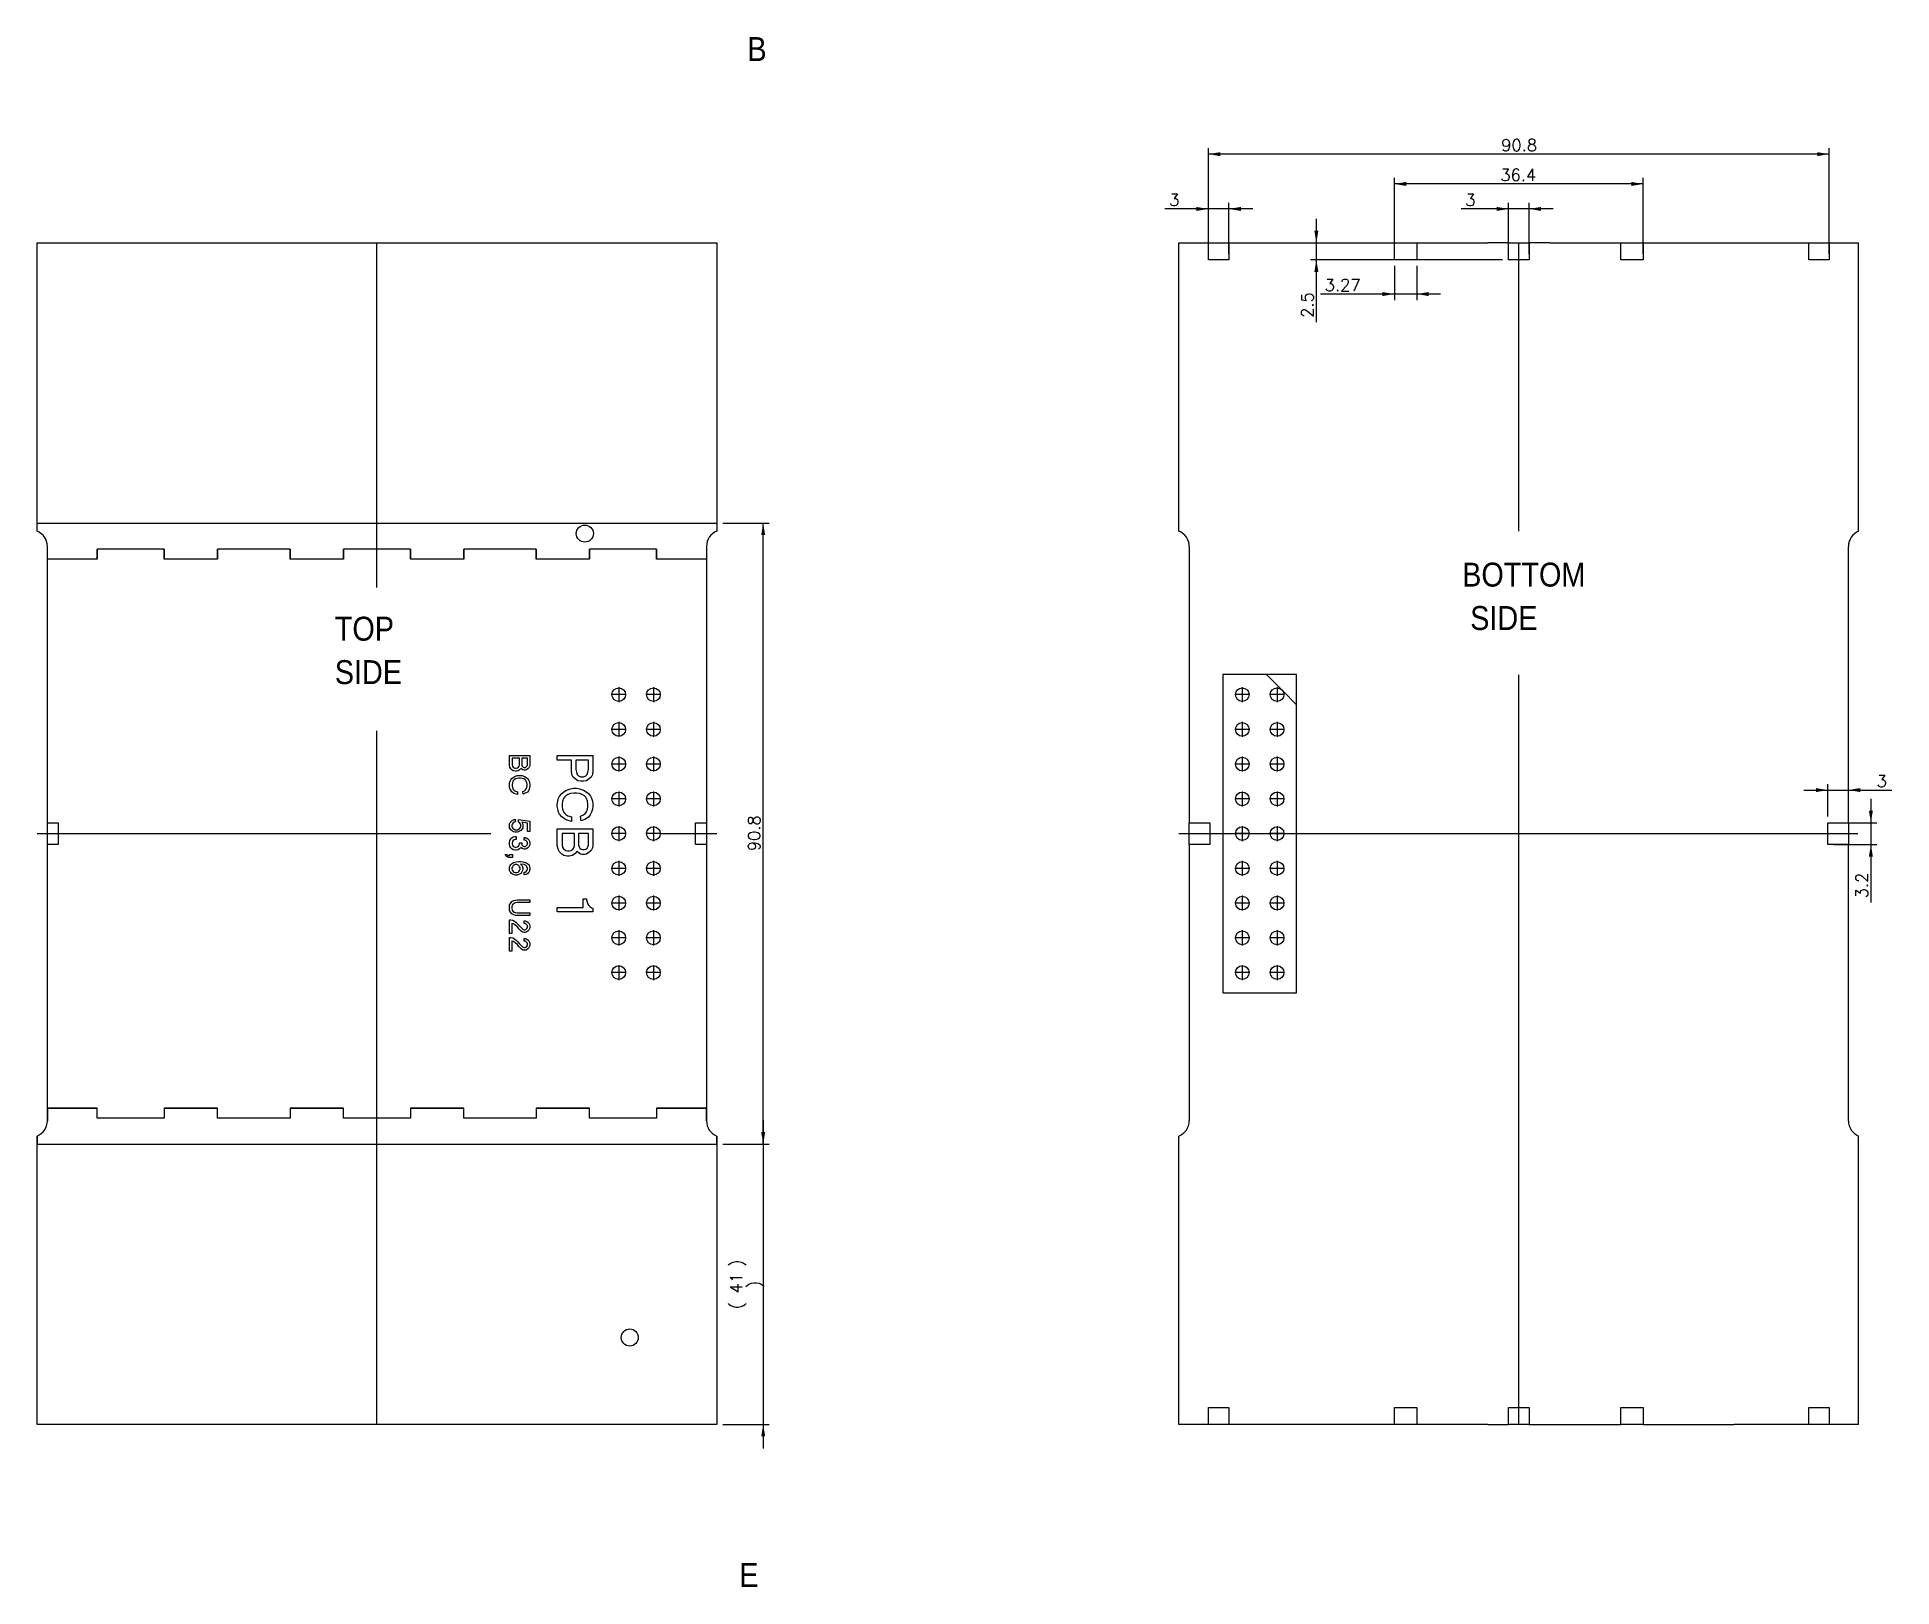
# Model space of a CAD drawing. Header units: millimetres. Extents: x 424 to 696, y 678 to 905.
import ezdxf
from ezdxf.enums import TextEntityAlignment as Align

# ---------------------------------------------------------------- set-up
doc = ezdxf.new("R2010")
doc.units = ezdxf.units.MM
doc.layers.add('1', color=7, linetype='Continuous')
doc.styles.add('SEACAD_txt_shx', font='txt.shx', dxfattribs={"width": 0.9})
doc.dimstyles.new('ME10_DIM_10', dxfattribs={"dimtxt": 1.75, "dimasz": 1.75, "dimexe": 0.875, "dimexo": 0.875, "dimgap": 0.4375, "dimtad": 1, "dimdec": 4, "dimdsep": 46, "dimtxsty": 'SEACAD_txt_shx', "dimblk1": '_SE_FILLED', "dimblk2": '_SE_FILLED', "dimsah": 1, "dimcen": 0.875, "dimadec": 0, "dimazin": 0, "dimtfac": 1, "dimtdec": 4, "dimtmove": 0, "dimatfit": 3, "dimfxl": 1, "dimtolj": 1, "dimarcsym": 0})
doc.dimstyles.new('ME10_DIM_11', dxfattribs={"dimtxt": 1.75, "dimasz": 1.75, "dimexe": 0.875, "dimexo": 0.875, "dimgap": 0.4375, "dimtad": 1, "dimdsep": 46, "dimtxsty": 'SEACAD_txt_shx', "dimblk1": '_SE_FILLED', "dimblk2": '_SE_FILLED', "dimsah": 1, "dimcen": 0.875, "dimadec": 0, "dimazin": 0, "dimtfac": 1, "dimtdec": 4, "dimtmove": 0, "dimatfit": 3, "dimfxl": 1, "dimtolj": 1, "dimarcsym": 0})
doc.dimstyles.new('ME10_DIM_12', dxfattribs={"dimtxt": 1.75, "dimasz": 1.75, "dimexe": 0.875, "dimexo": 0.875, "dimgap": 0.4375, "dimtad": 1, "dimdec": 4, "dimdsep": 46, "dimtxsty": 'SEACAD_txt_shx', "dimblk1": '_SE_FILLED', "dimblk2": '_SE_FILLED', "dimsah": 1, "dimcen": 0.875, "dimadec": 0, "dimazin": 0, "dimtfac": 1, "dimtdec": 4, "dimtmove": 0, "dimatfit": 3, "dimfxl": 1, "dimtolj": 1, "dimarcsym": 0})
doc.dimstyles.new('ME10_DIM_13', dxfattribs={"dimtxt": 1.75, "dimasz": 1.75, "dimexe": 0.875, "dimexo": 0.875, "dimgap": 0.4375, "dimtad": 1, "dimdec": 4, "dimdsep": 46, "dimtxsty": 'SEACAD_txt_shx', "dimblk1": '_SE_FILLED', "dimblk2": '_SE_FILLED', "dimsah": 1, "dimcen": 0.875, "dimadec": 0, "dimazin": 0, "dimtfac": 1, "dimtdec": 4, "dimtmove": 0, "dimatfit": 3, "dimfxl": 1, "dimtolj": 1, "dimarcsym": 0})
doc.dimstyles.new('ME10_DIM_14', dxfattribs={"dimtxt": 1.75, "dimasz": 1.75, "dimexe": 0.875, "dimexo": 0.875, "dimgap": 0.4375, "dimtad": 1, "dimdsep": 46, "dimtxsty": 'SEACAD_txt_shx', "dimblk1": '_SE_FILLED', "dimblk2": '_SE_FILLED', "dimsah": 1, "dimcen": 0.875, "dimadec": 0, "dimazin": 0, "dimtfac": 1, "dimtdec": 4, "dimtmove": 0, "dimatfit": 3, "dimfxl": 1, "dimtolj": 1, "dimarcsym": 0})
doc.dimstyles.new('ME10_DIM_15', dxfattribs={"dimtxt": 1.75, "dimasz": 1.75, "dimexe": 0.875, "dimexo": 0.875, "dimgap": 0.4375, "dimtad": 1, "dimdec": 4, "dimdsep": 46, "dimtxsty": 'SEACAD_txt_shx', "dimblk1": '_SE_FILLED', "dimblk2": '_SE_FILLED', "dimsah": 1, "dimcen": 0.875, "dimadec": 0, "dimazin": 0, "dimtfac": 1, "dimtdec": 4, "dimtmove": 0, "dimatfit": 3, "dimfxl": 1, "dimtolj": 1, "dimarcsym": 0})
doc.dimstyles.new('ME10_DIM_16', dxfattribs={"dimtxt": 1.75, "dimasz": 1.75, "dimexe": 0.875, "dimexo": 0.875, "dimgap": 0.4375, "dimtad": 1, "dimdec": 4, "dimdsep": 46, "dimtxsty": 'SEACAD_txt_shx', "dimblk1": '_SE_FILLED', "dimblk2": '_SE_FILLED', "dimsah": 1, "dimcen": 0.875, "dimadec": 0, "dimazin": 0, "dimtfac": 1, "dimtdec": 4, "dimtmove": 0, "dimatfit": 3, "dimfxl": 1, "dimtolj": 1, "dimarcsym": 0})
doc.dimstyles.new('ME10_DIM_17', dxfattribs={"dimtxt": 1.75, "dimasz": 1.75, "dimexe": 0.875, "dimexo": 0.875, "dimgap": 0.4375, "dimtad": 1, "dimdec": 4, "dimdsep": 46, "dimtxsty": 'SEACAD_txt_shx', "dimblk1": '_SE_FILLED', "dimblk2": '_SE_FILLED', "dimsah": 1, "dimcen": 0.875, "dimadec": 0, "dimazin": 0, "dimtfac": 1, "dimtdec": 4, "dimtmove": 0, "dimatfit": 3, "dimfxl": 1, "dimtolj": 1, "dimarcsym": 0})
doc.dimstyles.new('ME10_DIM_18', dxfattribs={"dimtxt": 1.75, "dimasz": 1.75, "dimexe": 0.875, "dimexo": 0.875, "dimgap": 0.4375, "dimtad": 1, "dimdec": 4, "dimdsep": 46, "dimtxsty": 'SEACAD_txt_shx', "dimblk1": '_SE_FILLED', "dimblk2": '_SE_FILLED', "dimsah": 1, "dimcen": 0.875, "dimadec": 0, "dimazin": 0, "dimtfac": 1, "dimtdec": 4, "dimtmove": 0, "dimatfit": 3, "dimfxl": 1, "dimtolj": 1, "dimarcsym": 0})
doc.dimstyles.new('ME10_DIM_19', dxfattribs={"dimtxt": 1.75, "dimasz": 1.75, "dimexe": 0.875, "dimexo": 0.875, "dimgap": 0.4375, "dimtad": 1, "dimdec": 4, "dimdsep": 46, "dimtxsty": 'SEACAD_txt_shx', "dimblk1": '_SE_FILLED', "dimblk2": '_SE_FILLED', "dimsah": 1, "dimcen": 0.875, "dimadec": 0, "dimazin": 0, "dimtfac": 1, "dimtdec": 4, "dimtmove": 0, "dimatfit": 3, "dimfxl": 1, "dimtolj": 1, "dimarcsym": 0})
pattern_1 = [(45, (0, 0), (-707.1, 707.1), [727.27, -272.73]), (135, (0, 0), (-707.1, -707.1), [727.27, -272.73])]

msp = doc.modelspace()

# ---------------------------------------------------------------- texts
at = {"layer": '1', "char_height": 3.5, "style": 'SEACAD_txt_shx'}
for s, insert, width, attachment_point in [('{\\ftxt|b0||i0||c0|p34;\\C7;\\H3.5;\\W0.9;B}', (528.1852, 901.1248), 2.9166867, 7), ('{\\ftxt|b0||i0||c0|p34;\\C7;\\H3.5;\\W0.9;BOTTOM}', (632.71811, 827.77744), 17.50002, 1), ('{\\ftxt|b0||i0||c0|p34;\\C7;\\H3.5;\\W0.9;TOP}', (467.83671, 819.86727), 8.75002, 1), ('{\\ftxt|b0||i0||c0|p34;\\C7;\\H3.5;\\W0.9; SIDE}', (632.71811, 821.42558), 13.6111311, 1), ('{\\ftxt|b0||i0||c0|p34;\\C7;\\H3.5;\\W0.9;SIDE}', (467.83671, 813.51542), 10.6944644, 1), ('{\\ftxt|b0||i0||c0|p34;\\C7;\\H3.5;\\W0.9;E}', (527.01225, 677.99998), 2.9166867, 7)]:
    msp.add_mtext(s, dxfattribs=dict(at, insert=insert, width=width, attachment_point=attachment_point))

# ---------------------------------------------------------------- blocks, each defined once
blk = doc.blocks.new('DMBLK1')
at = {"layer": '1', "linetype": 'Continuous'}
for points in [[(611.1, 876.3), (611.39, 874.55), (611.68, 876.3)], [(611.1, 870.3), (611.68, 870.3), (611.39, 872.05)]]:
    blk.add_hatch(color=7, dxfattribs=at).paths.add_polyline_path(points)
at = {"layer": '1', "color": 7, "linetype": 'Continuous'}
for p, q in [((611.39, 862.96), (611.39, 878.05)), ((592.17, 874.55), (612.27, 874.55)), ((638.62, 872.05), (610.52, 872.05))]:
    blk.add_line(p, q, dxfattribs=at)
at = {"layer": '1', "color": 7, "linetype": 'Continuous', "style": 'SEACAD_txt_shx'}
blk.add_text('2.5', height=1.75, rotation=90, dxfattribs=at).set_placement((609.2, 863.57), align=Align.TOP_LEFT)
blk = doc.blocks.new('_SE_FILLED')
at = {"color": 0}
blk.add_line((0, 0), (-1, 0), dxfattribs=at)
blk.add_solid([(0, 0), (-1, -0.1665), (-1, 0.1665), (0, 0)], dxfattribs=at)
blk = doc.blocks.new('DMBLK2')
at = {"layer": '1', "linetype": 'Continuous'}
for points in [[(684.45, 794.81), (684.45, 794.23), (686.2, 794.52)], [(690.95, 794.81), (689.2, 794.52), (690.95, 794.23)]]:
    blk.add_hatch(color=7, dxfattribs=at).paths.add_polyline_path(points)
at = {"layer": '1', "color": 7, "linetype": 'Continuous'}
for p, q in [((686.2, 790.63), (686.2, 795.4)), ((689.2, 790.63), (689.2, 795.4)), ((682.7, 794.52), (695.56, 794.52))]:
    blk.add_line(p, q, dxfattribs=at)
at = {"layer": '1', "color": 7, "linetype": 'Continuous', "style": 'SEACAD_txt_shx'}
blk.add_text('3', height=1.75, dxfattribs=at).set_placement((693.33, 796.71), align=Align.TOP_LEFT)
blk = doc.blocks.new('DMBLK3')
at = {"layer": '1', "linetype": 'Continuous'}
for points in [[(692.78, 791.5), (692.2, 791.5), (692.49, 789.75)], [(692.78, 784.8), (692.49, 786.55), (692.2, 784.8)]]:
    blk.add_hatch(color=7, dxfattribs=at).paths.add_polyline_path(points)
at = {"layer": '1', "color": 7, "linetype": 'Continuous'}
for p, q in [((692.49, 793.25), (692.49, 778.08)), ((687.07, 789.75), (693.37, 789.75)), ((687.07, 786.55), (693.37, 786.55))]:
    blk.add_line(p, q, dxfattribs=at)
at = {"layer": '1', "color": 7, "linetype": 'Continuous', "style": 'SEACAD_txt_shx'}
blk.add_text('3.2', height=1.75, rotation=90, dxfattribs=at).set_placement((690.31, 778.69), align=Align.TOP_LEFT)
blk = doc.blocks.new('DMBLK4')
at = {"layer": '1', "linetype": 'Continuous'}
for points in [[(637.75, 879.79), (637.75, 879.21), (639.5, 879.5)], [(644.25, 879.79), (642.5, 879.5), (644.25, 879.21)]]:
    blk.add_hatch(color=7, dxfattribs=at).paths.add_polyline_path(points)
at = {"layer": '1', "color": 7, "linetype": 'Continuous'}
for p, q in [((646, 879.5), (632.55, 879.5)), ((639.5, 872.93), (639.5, 880.37)), ((642.5, 872.93), (642.5, 880.37))]:
    blk.add_line(p, q, dxfattribs=at)
at = {"layer": '1', "color": 7, "linetype": 'Continuous', "style": 'SEACAD_txt_shx'}
blk.add_text('3', height=1.75, dxfattribs=at).set_placement((633.17, 881.69), align=Align.TOP_LEFT)
blk = doc.blocks.new('DMBLK5')
at = {"layer": '1', "linetype": 'Continuous'}
for points in [[(597.35, 887.8), (595.6, 887.51), (597.35, 887.22)], [(684.65, 887.8), (684.65, 887.22), (686.4, 887.51)]]:
    blk.add_hatch(color=7, dxfattribs=at).paths.add_polyline_path(points)
at = {"layer": '1', "color": 7, "linetype": 'Continuous'}
for p, q in [((595.6, 872.93), (595.6, 888.39)), ((686.4, 887.51), (595.6, 887.51)), ((686.4, 872.93), (686.4, 888.39))]:
    blk.add_line(p, q, dxfattribs=at)
at = {"layer": '1', "color": 7, "linetype": 'Continuous', "style": 'SEACAD_txt_shx'}
blk.add_text('90.8', height=1.75, dxfattribs=at).set_placement((638.42, 889.7), align=Align.TOP_LEFT)
blk = doc.blocks.new('DMBLK6')
at = {"layer": '1', "linetype": 'Continuous'}
for points in [[(624.55, 883.45), (622.8, 883.15), (624.55, 882.86)], [(657.45, 883.45), (657.45, 882.86), (659.2, 883.15)]]:
    blk.add_hatch(color=7, dxfattribs=at).paths.add_polyline_path(points)
at = {"layer": '1', "color": 7, "linetype": 'Continuous'}
for p, q in [((622.8, 872.93), (622.8, 884.03)), ((659.2, 883.15), (622.8, 883.15)), ((659.2, 872.93), (659.2, 884.03))]:
    blk.add_line(p, q, dxfattribs=at)
at = {"layer": '1', "color": 7, "linetype": 'Continuous', "style": 'SEACAD_txt_shx'}
blk.add_text('36.4', height=1.75, dxfattribs=at).set_placement((638.29, 885.34), align=Align.TOP_LEFT)
blk = doc.blocks.new('DMBLK7')
at = {"layer": '1', "linetype": 'Continuous'}
for points in [[(621.05, 866.76), (622.8, 867.05), (621.05, 867.34)], [(627.82, 866.76), (627.82, 867.34), (626.07, 867.05)]]:
    blk.add_hatch(color=7, dxfattribs=at).paths.add_polyline_path(points)
at = {"layer": '1', "color": 7, "linetype": 'Continuous'}
for p, q in [((622.8, 871.18), (622.8, 866.18)), ((626.07, 871.18), (626.07, 866.18)), ((629.57, 867.05), (612, 867.05))]:
    blk.add_line(p, q, dxfattribs=at)
at = {"layer": '1', "color": 7, "linetype": 'Continuous', "style": 'SEACAD_txt_shx'}
blk.add_text('3.27', height=1.75, dxfattribs=at).set_placement((612.61, 869.24), align=Align.TOP_LEFT)
blk = doc.blocks.new('DMBLK8')
at = {"layer": '1', "linetype": 'Continuous'}
for points in [[(593.85, 879.79), (593.85, 879.21), (595.6, 879.5)], [(600.35, 879.79), (598.6, 879.5), (600.35, 879.21)]]:
    blk.add_hatch(color=7, dxfattribs=at).paths.add_polyline_path(points)
at = {"layer": '1', "color": 7, "linetype": 'Continuous'}
for p, q in [((602.1, 879.5), (589.25, 879.5)), ((595.6, 872.93), (595.6, 880.37)), ((598.6, 872.93), (598.6, 880.37))]:
    blk.add_line(p, q, dxfattribs=at)
at = {"layer": '1', "color": 7, "linetype": 'Continuous', "style": 'SEACAD_txt_shx'}
blk.add_text('3', height=1.75, dxfattribs=at).set_placement((589.86, 881.69), align=Align.TOP_LEFT)
blk = doc.blocks.new('DMBLK9')
at = {"layer": '1', "linetype": 'Continuous'}
for points in [[(530.78, 831.8), (530.49, 833.55), (530.2, 831.8)], [(530.78, 744.5), (530.2, 744.5), (530.49, 742.75)]]:
    blk.add_hatch(color=7, dxfattribs=at).paths.add_polyline_path(points)
at = {"layer": '1', "color": 7, "linetype": 'Continuous'}
for p, q in [((524.58, 833.55), (531.36, 833.55)), ((530.49, 742.75), (530.49, 833.55)), ((524.58, 742.75), (531.36, 742.75))]:
    blk.add_line(p, q, dxfattribs=at)
at = {"layer": '1', "color": 7, "linetype": 'Continuous', "style": 'SEACAD_txt_shx'}
blk.add_text('90.8', height=1.75, rotation=90, dxfattribs=at).set_placement((528.3, 785.58), align=Align.TOP_LEFT)
blk = doc.blocks.new('DMBLK10')
at = {"layer": '1', "linetype": 'Continuous'}
for points in [[(530.78, 744.5), (530.2, 744.5), (530.49, 742.75)], [(530.78, 700), (530.49, 701.75), (530.2, 700)]]:
    blk.add_hatch(color=7, dxfattribs=at).paths.add_polyline_path(points)
at = {"layer": '1', "color": 7, "linetype": 'Continuous'}
for p, q in [((530.49, 746.25), (530.49, 698.25)), ((524.58, 742.75), (531.36, 742.75)), ((524.58, 701.75), (531.36, 701.75))]:
    blk.add_line(p, q, dxfattribs=at)
at = {"layer": '1', "color": 7, "linetype": 'Continuous', "style": 'SEACAD_txt_shx'}
for s, p in [(')', (525.68, 724.82)), ('41', (525.68, 720.91)), (')', (528.3, 721.72)), ('(', (525.68, 718.61))]:
    blk.add_text(s, height=1.75, rotation=90, dxfattribs=at).set_placement(p, align=Align.TOP_LEFT)

# ---------------------------------------------------------------- dimensions: what is measured, and where the dimension line sits
at = {"layer": '1', "color": 7, "linetype": 'Continuous'}
for base, p1, p2, dimstyle, picture, middle in [((595.6, 887.51162), (686.4, 872.05214), (595.6, 872.05214), 'ME10_DIM_13', 'DMBLK5', (641, 887.51162)), ((622.8, 883.15349), (659.2, 872.05214), (622.8, 872.05214), 'ME10_DIM_12', 'DMBLK6', (641, 883.15349)), ((595.6, 879.49768), (598.6, 872.05214), (595.6, 872.05214), 'ME10_DIM_10', 'DMBLK8', (592.09724, 879.49768)), ((639.5, 879.49768), (642.5, 872.05214), (639.5, 872.05214), 'ME10_DIM_14', 'DMBLK4', (635.39796, 879.49768)), ((622.8, 867.05214), (626.067, 872.05214), (622.8, 872.05214), 'ME10_DIM_11', 'DMBLK7', (618.63247, 867.05214))]:
    dim = msp.add_linear_dim(base=base, p1=p1, p2=p2, text='\\A1;<>', dimstyle=dimstyle, dxfattribs=at)
    dim.commit()
    dim.dimension.update_dxf_attribs({"geometry": picture, "text_midpoint": middle, "dimtype": 160})
for base, p1, p2, angle, text, dimstyle, picture, middle, dimtype in [((611.39214, 874.55214), (639.5, 872.05214), (591.3, 874.55214), 90, '\\A1;<>', 'ME10_DIM_17', 'DMBLK1', (611.39214, 867.97887), 160), ((530.48989, 742.75214), (523.7, 742.75214), (523.7, 833.55214), 90, '\\A1;<>', 'ME10_DIM_19', 'DMBLK9', (530.48989, 788.15214), 161), ((686.2, 794.52306), (686.2, 789.75214), (689.2, 789.75214), 0, '\\A1;<>', 'ME10_DIM_16', 'DMBLK2', (692.7181, 794.52306), 161), ((692.49308, 789.75214), (686.2, 789.75214), (686.2, 786.55214), 270, '\\A1;<>', 'ME10_DIM_15', 'DMBLK3', (692.49308, 783.09758), 161), ((530.48989, 742.75214), (523.7, 742.75214), (523.7, 701.75214), 270, '\\A1;( <> )\\P)', 'ME10_DIM_18', 'DMBLK10', (530.48989, 722.25214), 161)]:
    dim = msp.add_linear_dim(base=base, p1=p1, p2=p2, angle=angle, text=text, dimstyle=dimstyle, dxfattribs=at)
    dim.commit()
    dim.dimension.update_dxf_attribs({"geometry": picture, "text_midpoint": middle, "dimtype": dimtype})

# ---------------------------------------------------------------- hatches: boundary and pattern name
at = {"layer": '1', "linetype": 'Continuous'}
h = msp.add_hatch(dxfattribs=at)
h.set_pattern_fill('ANGLE', scale=143.163923, angle=45, style=0)
h.set_pattern_definition(pattern_1)
h.paths.add_polyline_path([(598.6, 874.55214), (595.6, 874.55214), (595.6, 872.05214), (598.6, 872.05214)])
h = msp.add_hatch(dxfattribs=at)
h.set_pattern_fill('ANGLE', scale=143.163923, angle=45, style=0)
h.set_pattern_definition(pattern_1)
h.paths.add_polyline_path([(626.067, 874.55214), (622.8, 874.55214), (622.8, 872.05214), (626.067, 872.05214)])
h = msp.add_hatch(dxfattribs=at)
h.set_pattern_fill('ANGLE', scale=143.163923, angle=45, style=0)
h.set_pattern_definition(pattern_1)
h.paths.add_polyline_path([(642.5, 874.55214), (639.5, 874.55214), (639.5, 872.67214), (640.98, 872.67214), (641.02, 872.67214), (642.5, 872.67214)])
h = msp.add_hatch(dxfattribs=at)
h.set_pattern_fill('ANGLE', scale=143.163923, angle=45, style=0)
h.set_pattern_definition(pattern_1)
h.paths.add_polyline_path([(659.2, 874.55214), (655.933, 874.55214), (655.933, 872.05214), (659.2, 872.05214)])
h = msp.add_hatch(dxfattribs=at)
h.set_pattern_fill('ANGLE', scale=143.163923, angle=45, style=0)
h.set_pattern_definition(pattern_1)
h.paths.add_polyline_path([(686.4, 874.55214), (683.4, 874.55214), (683.4, 872.05214), (686.4, 872.05214)])
h = msp.add_hatch(dxfattribs=at)
h.set_pattern_fill('ANGLE', scale=143.163923, angle=45, style=0)
h.set_pattern_definition(pattern_1)
h.paths.add_polyline_path([(597.7, 811.41214), (597.7, 764.89214), (608.5, 764.89214), (608.5, 811.41214)])
edge = h.paths.add_edge_path()
edge.add_ellipse((600.56, 788.15214), major_axis=(1, 0), ratio=1, start_angle=0, end_angle=360)
edge = h.paths.add_edge_path()
edge.add_ellipse((600.56, 793.23214), major_axis=(1, 0), ratio=1, start_angle=0, end_angle=360)
edge = h.paths.add_edge_path()
edge.add_ellipse((600.56, 783.07214), major_axis=(1, 0), ratio=1, start_angle=0, end_angle=360)
edge = h.paths.add_edge_path()
edge.add_ellipse((605.64, 788.15214), major_axis=(1, 0), ratio=1, start_angle=0, end_angle=360)
edge = h.paths.add_edge_path()
edge.add_ellipse((605.64, 793.23214), major_axis=(1, 0), ratio=1, start_angle=0, end_angle=360)
edge = h.paths.add_edge_path()
edge.add_ellipse((605.64, 783.07214), major_axis=(1, 0), ratio=1, start_angle=0, end_angle=360)
edge = h.paths.add_edge_path()
edge.add_ellipse((600.56, 777.99214), major_axis=(1, 0), ratio=1, start_angle=0, end_angle=360)
edge = h.paths.add_edge_path()
edge.add_ellipse((600.56, 798.31214), major_axis=(1, 0), ratio=1, start_angle=0, end_angle=360)
edge = h.paths.add_edge_path()
edge.add_ellipse((605.64, 798.31214), major_axis=(1, 0), ratio=1, start_angle=0, end_angle=360)
edge = h.paths.add_edge_path()
edge.add_ellipse((605.64, 777.99214), major_axis=(1, 0), ratio=1, start_angle=0, end_angle=360)
edge = h.paths.add_edge_path()
edge.add_ellipse((600.56, 803.39214), major_axis=(1, 0), ratio=1, start_angle=0, end_angle=360)
edge = h.paths.add_edge_path()
edge.add_ellipse((600.56, 772.91214), major_axis=(1, 0), ratio=1, start_angle=0, end_angle=360)
edge = h.paths.add_edge_path()
edge.add_ellipse((605.64, 803.39214), major_axis=(1, 0), ratio=1, start_angle=0, end_angle=360)
edge = h.paths.add_edge_path()
edge.add_ellipse((605.64, 772.91214), major_axis=(1, 0), ratio=1, start_angle=0, end_angle=360)
edge = h.paths.add_edge_path()
edge.add_ellipse((600.56, 767.83214), major_axis=(1, 0), ratio=1, start_angle=0, end_angle=360)
edge = h.paths.add_edge_path()
edge.add_ellipse((600.56, 808.47214), major_axis=(1, 0), ratio=1, start_angle=0, end_angle=360)
edge = h.paths.add_edge_path()
edge.add_ellipse((605.64, 808.47214), major_axis=(1, 0), ratio=1, start_angle=0, end_angle=360)
edge = h.paths.add_edge_path()
edge.add_ellipse((605.64, 767.83214), major_axis=(1, 0), ratio=1, start_angle=0, end_angle=360)
h = msp.add_hatch(dxfattribs=at)
h.set_pattern_fill('ANGLE', scale=143.163923, angle=45, style=0)
h.set_pattern_definition(pattern_1)
h.paths.add_polyline_path([(427.4, 789.75214), (425.8, 789.75214), (425.8, 786.55214), (427.4, 786.55214)])
h = msp.add_hatch(dxfattribs=at)
h.set_pattern_fill('ANGLE', scale=143.163923, angle=45, style=0)
h.set_pattern_definition(pattern_1)
h.paths.add_polyline_path([(522.2, 789.75214), (520.6, 789.75214), (520.6, 786.55214), (522.2, 786.55214)])
h = msp.add_hatch(dxfattribs=at)
h.set_pattern_fill('ANGLE', scale=143.163923, angle=45, style=0)
h.set_pattern_definition(pattern_1)
h.paths.add_polyline_path([(595.8, 789.75214), (592.8, 789.75214), (592.8, 786.55214), (595.8, 786.55214)])
h = msp.add_hatch(dxfattribs=at)
h.set_pattern_fill('ANGLE', scale=143.163923, angle=45, style=0)
h.set_pattern_definition(pattern_1)
h.paths.add_polyline_path([(689.2, 789.75214), (686.2, 789.75214), (686.2, 786.55214), (689.2, 786.55214)])
h = msp.add_hatch(dxfattribs=at)
h.set_pattern_fill('ANGLE', scale=143.163923, angle=45, style=0)
h.set_pattern_definition(pattern_1)
edge = h.paths.add_edge_path()
edge.add_line((469.1, 746.55214), (469.1, 748.01743))
edge.add_line((469.1, 748.01743), (461.3, 748.01743))
edge.add_line((461.3, 748.01743), (461.3, 746.55214))
edge.add_line((461.3, 746.55214), (450.7, 746.55214))
edge.add_line((450.7, 746.55214), (450.7, 748.01743))
edge.add_line((450.7, 748.01743), (442.9, 748.01743))
edge.add_line((442.9, 748.01743), (442.9, 746.55214))
edge.add_line((442.9, 746.55214), (433.1, 746.55214))
edge.add_line((433.1, 746.55214), (433.1, 748.01743))
edge.add_line((433.1, 748.01743), (425.8, 748.01743))
edge.add_line((425.8, 748.01743), (425.8, 746.15214))
edge.add_arc((423.4, 746.15214), 2.4, 292.0243128, 360, ccw=False)
edge.add_line((424.3, 743.92728), (424.3, 742.75214))
edge.add_line((424.3, 742.75214), (523.7, 742.75214))
edge.add_line((523.7, 742.75214), (523.7, 743.92728))
edge.add_arc((524.6, 746.15214), 2.4, 180, 247.9756872, ccw=False)
edge.add_line((522.2, 746.15214), (522.2, 748.01743))
edge.add_line((522.2, 748.01743), (514.9, 748.01743))
edge.add_line((514.9, 748.01743), (514.9, 746.55214))
edge.add_line((514.9, 746.55214), (505.1, 746.55214))
edge.add_line((505.1, 746.55214), (505.1, 748.01743))
edge.add_line((505.1, 748.01743), (497.3, 748.01743))
edge.add_line((497.3, 748.01743), (497.3, 746.55214))
edge.add_line((497.3, 746.55214), (486.7, 746.55214))
edge.add_line((486.7, 746.55214), (486.7, 748.01743))
edge.add_line((486.7, 748.01743), (478.9, 748.01743))
edge.add_line((478.9, 748.01743), (478.9, 746.55214))
edge.add_line((478.9, 746.55214), (469.1, 746.55214))
h = msp.add_hatch(dxfattribs=at)
h.set_pattern_fill('ANGLE', scale=143.163923, angle=45, style=0)
h.set_pattern_definition(pattern_1)
h.paths.add_polyline_path([(598.6, 704.25214), (595.6, 704.25214), (595.6, 701.75214), (598.6, 701.75214)])
h = msp.add_hatch(dxfattribs=at)
h.set_pattern_fill('ANGLE', scale=143.163923, angle=45, style=0)
h.set_pattern_definition(pattern_1)
h.paths.add_polyline_path([(626.067, 704.25214), (622.8, 704.25214), (622.8, 701.75214), (626.067, 701.75214)])
h = msp.add_hatch(dxfattribs=at)
h.set_pattern_fill('ANGLE', scale=143.163923, angle=45, style=0)
h.set_pattern_definition(pattern_1)
h.paths.add_polyline_path([(642.5, 704.25214), (639.5, 704.25214), (639.5, 703.65214), (640.98, 703.65214), (641.02, 703.65214), (642.5, 703.65214)])
h = msp.add_hatch(dxfattribs=at)
h.set_pattern_fill('ANGLE', scale=143.163923, angle=45, style=0)
h.set_pattern_definition(pattern_1)
h.paths.add_polyline_path([(641.02, 703.63214), (640.98, 703.63214), (639.5, 703.63214), (639.5, 701.75214), (642.5, 701.75214), (642.5, 703.63214)])
h = msp.add_hatch(dxfattribs=at)
h.set_pattern_fill('ANGLE', scale=143.163923, angle=45, style=0)
h.set_pattern_definition(pattern_1)
h.paths.add_polyline_path([(659.2, 704.25214), (655.933, 704.25214), (655.933, 701.75214), (659.2, 701.75214)])
h = msp.add_hatch(dxfattribs=at)
h.set_pattern_fill('ANGLE', scale=143.163923, angle=45, style=0)
h.set_pattern_definition(pattern_1)
h.paths.add_polyline_path([(686.4, 704.25214), (683.4, 704.25214), (683.4, 701.75214), (686.4, 701.75214)])

# ---------------------------------------------------------------- linework, layer by layer
at = {"color": 7, "linetype": 'Continuous'}
for p, q in [((424.3, 874.55214), (433.45266, 874.55214)), ((424.3, 833.55214), (424.3, 874.55214)), ((433.47312, 874.55214), (442.52689, 874.55214)), ((442.54734, 874.55214), (469.45266, 874.55214)), ((469.47312, 874.55214), (478.52689, 874.55214)), ((478.54734, 874.55214), (505.45266, 874.55214)), ((505.47312, 874.55214), (514.52689, 874.55214)), ((514.54734, 874.55214), (523.7, 874.55214)), ((523.7, 874.55214), (523.7, 833.55214)), ((591.3, 832.377), (591.3, 874.55214)), ((591.3, 874.55214), (595.6, 874.55214)), ((595.6, 874.55214), (598.6, 874.55214)), ((595.6, 872.05214), (595.6, 874.55214)), ((598.6, 874.55214), (600.45266, 874.55214)), ((598.6, 874.55214), (598.6, 872.05214)), ((600.47311, 874.55214), (609.52689, 874.55214)), ((609.54734, 874.55214), (622.8, 874.55214)), ((622.8, 874.55214), (626.067, 874.55214)), ((622.8, 872.05214), (622.8, 874.55214)), ((626.067, 874.55214), (636.45266, 874.55214)), ((626.067, 874.55214), (626.067, 872.05214)), ((639.5, 874.55214), (636.47311, 874.55214)), ((639.5, 874.55214), (642.5, 874.55214)), ((639.5, 872.67214), (639.5, 874.55214)), ((642.5, 874.55214), (642.5, 872.67214)), ((645.52689, 874.55214), (642.5, 874.55214)), ((645.54734, 874.55214), (655.933, 874.55214)), ((655.933, 874.55214), (659.2, 874.55214)), ((655.933, 872.05214), (655.933, 874.55214)), ((659.2, 874.55214), (672.45266, 874.55214)), ((659.2, 874.55214), (659.2, 872.05214)), ((672.47311, 874.55214), (681.52689, 874.55214)), ((681.54734, 874.55214), (683.4, 874.55214)), ((683.4, 872.05214), (683.4, 874.55214)), ((683.4, 874.55214), (686.4, 874.55214)), ((686.4, 874.55214), (690.7, 874.55214)), ((686.4, 874.55214), (686.4, 872.05214)), ((690.7, 832.377), (690.7, 874.55214)), ((598.6, 872.05214), (595.6, 872.05214)), ((626.067, 872.05214), (622.8, 872.05214)), ((639.5, 872.05214), (639.5, 872.65214)), ((642.5, 872.05214), (639.5, 872.05214)), ((642.5, 872.65214), (642.5, 872.05214)), ((659.2, 872.05214), (655.933, 872.05214)), ((686.4, 872.05214), (683.4, 872.05214)), ((424.3, 832.377), (424.3, 833.55214)), ((424.3, 833.55214), (523.7, 833.55214)), ((523.7, 833.55214), (523.7, 832.377)), ((425.8, 828.28685), (425.8, 830.15214)), ((522.2, 830.15214), (522.2, 828.28685)), ((592.8, 830.15214), (592.8, 789.75214)), ((689.2, 789.75214), (689.2, 830.15214)), ((433.1, 828.28685), (425.8, 828.28685)), ((425.8, 789.75214), (425.8, 828.28685)), ((433.1, 828.28685), (433.1, 829.75214)), ((442.9, 829.75214), (433.1, 829.75214)), ((442.9, 829.75214), (442.9, 828.28685)), ((450.7, 828.28685), (442.9, 828.28685)), ((461.3, 829.75214), (450.7, 829.75214)), ((450.7, 828.28685), (450.7, 829.75214)), ((461.3, 829.75214), (461.3, 828.28685)), ((469.1, 828.28685), (461.3, 828.28685)), ((469.1, 828.28685), (469.1, 829.75214)), ((478.9, 829.75214), (469.1, 829.75214)), ((478.9, 829.75214), (478.9, 828.28685)), ((486.7, 828.28685), (478.9, 828.28685)), ((486.7, 828.28685), (486.7, 829.75214)), ((497.3, 829.75214), (486.7, 829.75214)), ((497.3, 829.75214), (497.3, 828.28685)), ((505.1, 828.28685), (497.3, 828.28685)), ((505.1, 828.28685), (505.1, 829.75214)), ((514.9, 829.75214), (505.1, 829.75214)), ((514.9, 829.75214), (514.9, 828.28685)), ((522.2, 828.28685), (514.9, 828.28685)), ((522.2, 828.28685), (522.2, 789.75214)), ((608.5, 811.41214), (597.7, 811.41214)), ((597.7, 811.41214), (597.7, 764.89214)), ((608.5, 764.89214), (608.5, 811.41214)), ((493.37202, 798.16714), (493.37202, 799.59214)), ((493.37202, 799.59214), (496.37202, 799.59214)), ((493.44702, 797.86714), (493.37202, 798.16714)), ((493.55952, 797.64214), (493.44702, 797.86714)), ((493.74702, 797.45464), (493.55952, 797.64214)), ((493.78452, 799.17964), (493.78452, 798.20464)), ((494.83452, 799.17964), (493.78452, 799.17964)), ((493.78452, 798.20464), (493.82202, 798.01714)), ((493.82202, 798.01714), (493.93452, 797.86714)), ((493.93452, 797.86714), (494.08452, 797.75464)), ((494.08452, 797.75464), (494.23452, 797.71714)), ((494.23452, 797.71714), (494.38452, 797.71714)), ((494.38452, 797.71714), (494.53452, 797.75464)), ((494.53452, 797.75464), (494.68452, 797.86714)), ((494.68452, 797.86714), (494.79702, 798.01714)), ((494.79702, 798.01714), (494.83452, 798.20464)), ((494.83452, 798.20464), (494.83452, 799.17964)), ((495.02202, 797.67964), (494.87202, 797.49214)), ((495.09702, 797.60464), (495.02202, 797.67964)), ((495.32202, 797.45464), (495.09702, 797.60464)), ((495.99702, 799.17964), (495.17202, 799.17964)), ((495.17202, 799.17964), (495.17202, 798.20464)), ((495.17202, 798.20464), (495.20952, 798.05464)), ((495.20952, 798.05464), (495.28452, 797.94214)), ((495.28452, 797.94214), (495.39702, 797.86714)), ((495.39702, 797.86714), (495.50952, 797.82964)), ((495.50952, 797.82964), (495.65952, 797.82964)), ((495.65952, 797.82964), (495.77202, 797.86714)), ((495.77202, 797.86714), (495.88452, 797.94214)), ((496.07202, 797.60464), (495.84702, 797.45464)), ((495.88452, 797.94214), (495.95952, 798.05464)), ((495.95952, 798.05464), (495.99702, 798.20464)), ((495.99702, 798.20464), (495.99702, 799.17964)), ((496.22202, 797.75464), (496.07202, 797.60464)), ((496.33452, 797.97964), (496.22202, 797.75464)), ((496.37202, 798.16714), (496.33452, 797.97964)), ((496.37202, 799.59214), (496.37202, 798.16714)), ((500.37202, 798.87714), (500.37202, 799.59214)), ((500.37202, 799.59214), (505.57202, 799.59214)), ((502.45202, 798.87714), (500.37202, 798.87714)), ((502.45202, 797.31714), (502.45202, 798.87714)), ((503.10202, 798.87714), (503.10202, 797.51214)), ((504.92202, 798.87714), (503.10202, 798.87714)), ((504.92202, 797.51214), (504.92202, 798.87714)), ((505.57202, 799.59214), (505.57202, 797.31714)), ((493.37202, 795.35464), (493.40952, 795.57964)), ((493.37202, 795.12964), (493.37202, 795.35464)), ((493.40952, 794.90464), (493.37202, 795.12964)), ((493.40952, 795.57964), (493.48452, 795.84214)), ((493.48452, 794.64214), (493.40952, 794.90464)), ((493.48452, 795.84214), (493.55952, 795.99214)), ((493.55952, 795.99214), (493.74702, 796.21714)), ((493.93452, 797.34214), (493.74702, 797.45464)), ((493.74702, 796.21714), (493.93452, 796.36714)), ((493.82202, 795.57964), (493.78452, 795.35464)), ((493.78452, 795.35464), (493.78452, 795.12964)), ((493.78452, 795.12964), (493.82202, 794.90464)), ((493.89702, 795.80464), (493.82202, 795.57964)), ((493.82202, 794.90464), (493.89702, 794.67964)), ((493.97202, 795.91714), (493.89702, 795.80464)), ((494.19702, 797.26714), (493.93452, 797.34214)), ((493.93452, 796.36714), (494.15952, 796.51714)), ((494.08452, 796.02964), (493.97202, 795.91714)), ((494.27202, 796.14214), (494.08452, 796.02964)), ((494.15952, 796.51714), (494.49702, 796.62964)), ((494.38452, 797.26714), (494.19702, 797.26714)), ((494.49702, 796.21714), (494.27202, 796.14214)), ((494.64702, 797.34214), (494.38452, 797.26714)), ((494.49702, 796.62964), (494.75952, 796.66714)), ((494.75952, 796.25464), (494.49702, 796.21714)), ((494.87202, 797.49214), (494.64702, 797.34214)), ((494.75952, 796.66714), (494.98452, 796.66714)), ((494.98452, 796.25464), (494.75952, 796.25464)), ((494.98452, 796.66714), (495.24702, 796.62964)), ((495.24702, 796.21714), (494.98452, 796.25464)), ((495.24702, 796.62964), (495.58452, 796.51714)), ((495.47202, 796.14214), (495.24702, 796.21714)), ((495.50952, 797.41714), (495.32202, 797.45464)), ((495.65952, 796.02964), (495.47202, 796.14214)), ((495.65952, 797.41714), (495.50952, 797.41714)), ((495.58452, 796.51714), (495.80952, 796.36714)), ((495.84702, 797.45464), (495.65952, 797.41714)), ((495.77202, 795.91714), (495.65952, 796.02964)), ((495.84702, 795.80464), (495.77202, 795.91714)), ((495.80952, 796.36714), (495.99702, 796.21714)), ((495.92202, 795.57964), (495.84702, 795.80464)), ((495.84702, 794.67964), (495.92202, 794.90464)), ((495.95952, 795.35464), (495.92202, 795.57964)), ((495.92202, 794.90464), (495.95952, 795.12964)), ((495.95952, 795.12964), (495.95952, 795.35464)), ((495.99702, 796.21714), (496.18452, 795.99214)), ((496.18452, 795.99214), (496.25952, 795.84214)), ((496.25952, 795.84214), (496.33452, 795.57964)), ((496.33452, 794.90464), (496.25952, 794.64214)), ((496.33452, 795.57964), (496.37202, 795.35464)), ((496.37202, 795.12964), (496.33452, 794.90464)), ((496.37202, 795.35464), (496.37202, 795.12964)), ((502.51702, 796.79714), (502.45202, 797.31714)), ((502.71202, 796.40714), (502.51702, 796.79714)), ((502.97202, 796.14714), (502.71202, 796.40714)), ((503.36202, 795.88714), (502.97202, 796.14714)), ((503.10202, 797.51214), (503.16702, 797.12214)), ((503.16702, 797.12214), (503.29702, 796.79714)), ((503.29702, 796.79714), (503.49202, 796.60214)), ((503.81702, 795.82214), (503.36202, 795.88714)), ((503.49202, 796.60214), (503.81702, 796.47214)), ((503.81702, 796.47214), (504.20702, 796.47214)), ((504.20702, 795.82214), (503.81702, 795.82214)), ((504.20702, 796.47214), (504.53202, 796.60214)), ((504.66202, 795.88714), (504.20702, 795.82214)), ((504.53202, 796.60214), (504.72702, 796.79714)), ((505.05202, 796.14714), (504.66202, 795.88714)), ((504.72702, 796.79714), (504.85702, 797.12214)), ((504.85702, 797.12214), (504.92202, 797.51214)), ((505.31202, 796.40714), (505.05202, 796.14714)), ((505.50702, 796.79714), (505.31202, 796.40714)), ((505.57202, 797.31714), (505.50702, 796.79714)), ((493.55952, 794.49214), (493.48452, 794.64214)), ((493.74702, 794.26714), (493.55952, 794.49214)), ((493.97202, 794.07964), (493.74702, 794.26714)), ((493.89702, 794.67964), (493.97202, 794.56714)), ((493.97202, 794.56714), (494.08452, 794.45464)), ((494.19702, 793.96714), (493.97202, 794.07964)), ((494.08452, 794.45464), (494.27202, 794.34214)), ((494.57202, 793.85464), (494.19702, 793.96714)), ((494.27202, 794.34214), (494.57202, 794.26714)), ((494.57202, 794.26714), (494.57202, 793.85464)), ((495.32202, 794.30464), (495.58452, 794.41714)), ((495.39702, 793.92964), (495.32202, 794.30464)), ((495.69702, 794.04214), (495.39702, 793.92964)), ((495.58452, 794.41714), (495.73452, 794.52964)), ((495.99702, 794.22964), (495.69702, 794.04214)), ((495.73452, 794.52964), (495.84702, 794.67964)), ((496.14702, 794.41714), (495.99702, 794.22964)), ((496.25952, 794.64214), (496.14702, 794.41714)), ((500.37202, 792.50714), (500.43702, 792.89714)), ((500.37202, 792.11714), (500.37202, 792.50714)), ((500.43702, 791.72714), (500.37202, 792.11714)), ((500.43702, 792.89714), (500.56702, 793.35214)), ((500.56702, 793.35214), (500.69702, 793.61214)), ((500.69702, 793.61214), (501.02202, 794.00214)), ((501.02202, 794.00214), (501.34702, 794.26214)), ((501.15202, 792.89714), (501.08702, 792.50714)), ((501.08702, 792.50714), (501.08702, 792.11714)), ((501.08702, 792.11714), (501.15202, 791.72714)), ((501.28202, 793.28714), (501.15202, 792.89714)), ((501.41202, 793.48214), (501.28202, 793.28714)), ((501.34702, 794.26214), (501.73702, 794.52214)), ((501.60702, 793.67714), (501.41202, 793.48214)), ((501.93202, 793.87214), (501.60702, 793.67714)), ((501.73702, 794.52214), (502.32202, 794.71714)), ((502.32202, 794.00214), (501.93202, 793.87214)), ((502.32202, 794.71714), (502.77702, 794.78214)), ((502.77702, 794.06714), (502.32202, 794.00214)), ((502.77702, 794.78214), (503.16702, 794.78214)), ((503.16702, 794.06714), (502.77702, 794.06714)), ((503.16702, 794.78214), (503.62202, 794.71714)), ((503.62202, 794.00214), (503.16702, 794.06714)), ((503.62202, 794.71714), (504.20702, 794.52214)), ((504.01202, 793.87214), (503.62202, 794.00214)), ((504.33702, 793.67714), (504.01202, 793.87214)), ((504.20702, 794.52214), (504.59702, 794.26214)), ((504.53202, 793.48214), (504.33702, 793.67714)), ((504.66202, 793.28714), (504.53202, 793.48214)), ((504.59702, 794.26214), (504.92202, 794.00214)), ((504.79202, 792.89714), (504.66202, 793.28714)), ((504.85702, 792.50714), (504.79202, 792.89714)), ((504.79202, 791.72714), (504.85702, 792.11714)), ((504.85702, 792.11714), (504.85702, 792.50714)), ((504.92202, 794.00214), (505.24702, 793.61214)), ((505.24702, 793.61214), (505.37702, 793.35214)), ((505.37702, 793.35214), (505.50702, 792.89714)), ((505.50702, 792.89714), (505.57202, 792.50714)), ((505.57202, 792.11714), (505.50702, 791.72714)), ((505.57202, 792.50714), (505.57202, 792.11714)), ((425.8, 786.55214), (425.8, 789.75214)), ((425.8, 789.75214), (427.4, 789.75214)), ((427.4, 789.75214), (427.4, 786.55214)), ((493.37202, 789.39214), (493.40952, 789.57964)), ((493.37202, 789.20464), (493.37202, 789.39214)), ((493.40952, 789.57964), (493.48452, 789.76714)), ((493.48452, 789.76714), (493.55952, 789.87964)), ((493.55952, 789.87964), (493.67202, 789.99214)), ((493.67202, 789.99214), (493.82202, 790.10464)), ((493.82202, 789.57964), (493.74702, 789.39214)), ((493.74702, 789.39214), (493.74702, 789.20464)), ((493.82202, 790.10464), (493.97202, 790.17964)), ((493.93452, 789.72964), (493.82202, 789.57964)), ((494.04702, 789.80464), (493.93452, 789.72964)), ((493.97202, 790.17964), (494.19702, 790.25464)), ((494.23452, 789.87964), (494.04702, 789.80464)), ((494.19702, 790.25464), (494.23452, 789.87964)), ((494.72202, 790.21714), (496.37202, 789.99214)), ((494.72202, 789.84214), (494.72202, 790.21714)), ((494.83452, 789.76714), (494.72202, 789.84214)), ((494.94702, 789.61714), (494.83452, 789.76714)), ((495.02202, 789.39214), (494.94702, 789.61714)), ((495.02202, 789.20464), (495.02202, 789.39214)), ((495.99702, 789.69214), (495.17202, 789.80464)), ((495.17202, 789.80464), (495.28452, 789.61714)), ((495.28452, 789.61714), (495.35952, 789.39214)), ((495.35952, 789.39214), (495.35952, 789.20464)), ((495.99702, 788.45464), (495.99702, 789.69214)), ((496.37202, 789.99214), (496.37202, 788.45464)), ((500.56702, 791.27214), (500.43702, 791.72714)), ((500.69702, 791.01214), (500.56702, 791.27214)), ((501.02202, 790.62214), (500.69702, 791.01214)), ((501.41202, 790.29714), (501.02202, 790.62214)), ((501.15202, 791.72714), (501.28202, 791.33714)), ((501.28202, 791.33714), (501.41202, 791.14214)), ((501.41202, 791.14214), (501.60702, 790.94714)), ((501.80202, 790.10214), (501.41202, 790.29714)), ((501.60702, 790.94714), (501.93202, 790.75214)), ((502.45202, 789.90714), (501.80202, 790.10214)), ((501.93202, 790.75214), (502.45202, 790.62214)), ((502.45202, 790.62214), (502.45202, 789.90714)), ((503.75202, 790.68714), (504.20702, 790.88214)), ((503.88202, 790.03714), (503.75202, 790.68714)), ((504.40202, 790.23214), (503.88202, 790.03714)), ((504.20702, 790.88214), (504.46702, 791.07714)), ((504.92202, 790.55714), (504.40202, 790.23214)), ((504.46702, 791.07714), (504.66202, 791.33714)), ((504.66202, 791.33714), (504.79202, 791.72714)), ((505.18202, 790.88214), (504.92202, 790.55714)), ((505.37702, 791.27214), (505.18202, 790.88214)), ((505.50702, 791.72714), (505.37702, 791.27214)), ((520.6, 786.55214), (520.6, 789.75214)), ((520.6, 789.75214), (522.2, 789.75214)), ((522.2, 789.75214), (522.2, 786.55214)), ((592.8, 786.55214), (592.8, 789.75214)), ((592.8, 789.75214), (595.8, 789.75214)), ((595.8, 789.75214), (595.8, 786.55214)), ((686.2, 786.55214), (686.2, 789.75214)), ((686.2, 789.75214), (689.2, 789.75214)), ((689.2, 789.75214), (689.2, 786.55214)), ((493.40952, 789.01714), (493.37202, 789.20464)), ((493.37202, 786.84214), (493.44702, 787.14214)), ((493.37202, 786.61714), (493.37202, 786.84214)), ((493.48452, 788.82964), (493.40952, 789.01714)), ((493.44702, 787.14214), (493.55952, 787.36714)), ((493.55952, 788.71714), (493.48452, 788.82964)), ((493.67202, 788.60464), (493.55952, 788.71714)), ((493.55952, 787.36714), (493.74702, 787.55464)), ((493.82202, 788.49214), (493.67202, 788.60464)), ((493.74702, 789.20464), (493.82202, 789.01714)), ((493.74702, 787.55464), (493.93452, 787.66714)), ((493.82202, 786.99214), (493.78452, 786.80464)), ((493.78452, 786.80464), (493.78452, 786.65464)), ((493.82202, 789.01714), (493.93452, 788.86714)), ((493.97202, 788.41714), (493.82202, 788.49214)), ((493.93452, 787.14214), (493.82202, 786.99214)), ((493.93452, 788.86714), (494.04702, 788.79214)), ((493.93452, 787.66714), (494.19702, 787.74214)), ((494.08452, 787.25464), (493.93452, 787.14214)), ((494.19702, 788.34214), (493.97202, 788.41714)), ((494.04702, 788.79214), (494.23452, 788.71714)), ((494.23452, 787.29214), (494.08452, 787.25464)), ((494.49702, 788.34214), (494.19702, 788.34214)), ((494.19702, 787.74214), (494.38452, 787.74214)), ((494.23452, 788.71714), (494.53452, 788.71714)), ((494.38452, 787.29214), (494.23452, 787.29214)), ((494.38452, 787.74214), (494.38452, 787.29214)), ((494.72202, 788.41714), (494.49702, 788.34214)), ((494.53452, 788.71714), (494.72202, 788.79214)), ((494.72202, 788.79214), (494.83452, 788.86714)), ((494.87202, 788.49214), (494.72202, 788.41714)), ((494.83452, 788.86714), (494.94702, 789.01714)), ((494.83452, 786.65464), (494.83452, 786.80464)), ((494.83452, 786.80464), (495.17202, 786.80464)), ((495.02202, 788.60464), (494.87202, 788.49214)), ((494.94702, 789.01714), (495.02202, 789.20464)), ((495.24702, 788.82964), (495.02202, 788.60464)), ((495.17202, 786.80464), (495.17202, 786.65464)), ((495.32202, 789.01714), (495.24702, 788.82964)), ((495.35952, 789.20464), (495.32202, 789.01714)), ((495.50952, 787.59214), (495.65952, 787.59214)), ((495.50952, 787.17964), (495.50952, 787.59214)), ((495.65952, 787.17964), (495.50952, 787.17964)), ((495.65952, 787.59214), (495.84702, 787.55464)), ((495.77202, 787.14214), (495.65952, 787.17964)), ((495.88452, 787.06714), (495.77202, 787.14214)), ((495.84702, 787.55464), (496.07202, 787.40464)), ((495.95952, 786.95464), (495.88452, 787.06714)), ((495.99702, 786.80464), (495.95952, 786.95464)), ((496.37202, 788.45464), (495.99702, 788.45464)), ((495.99702, 786.65464), (495.99702, 786.80464)), ((496.07202, 787.40464), (496.22202, 787.25464)), ((496.22202, 787.25464), (496.33452, 787.02964)), ((496.33452, 787.02964), (496.37202, 786.84214)), ((496.37202, 786.84214), (496.37202, 786.61714)), ((500.37202, 788.86714), (505.57202, 788.86714)), ((500.37202, 786.39714), (500.37202, 788.86714)), ((502.90702, 788.15214), (501.08702, 788.15214)), ((501.08702, 788.15214), (501.08702, 786.46214)), ((502.90702, 786.46214), (502.90702, 788.15214)), ((504.92202, 788.15214), (503.49202, 788.15214)), ((503.49202, 788.15214), (503.49202, 786.46214)), ((504.92202, 786.46214), (504.92202, 788.15214)), ((505.57202, 788.86714), (505.57202, 786.39714)), ((425.8, 748.01743), (425.8, 786.55214)), ((427.4, 786.55214), (425.8, 786.55214)), ((492.77202, 785.11714), (492.99702, 785.11714)), ((492.80952, 785.00464), (492.77202, 785.11714)), ((492.88452, 784.89214), (492.80952, 785.00464)), ((492.95952, 784.81714), (492.88452, 784.89214)), ((493.07202, 784.74214), (492.95952, 784.81714)), ((492.99702, 785.11714), (493.03452, 785.04214)), ((493.03452, 785.04214), (493.14702, 784.96714)), ((493.14702, 784.70464), (493.07202, 784.74214)), ((493.14702, 784.96714), (493.25952, 784.92964)), ((493.25952, 784.66714), (493.14702, 784.70464)), ((493.25952, 784.92964), (493.37202, 784.92964)), ((493.82202, 784.66714), (493.25952, 784.66714)), ((493.44702, 786.31714), (493.37202, 786.61714)), ((493.37202, 785.11714), (493.82202, 785.11714)), ((493.37202, 784.92964), (493.37202, 785.11714)), ((493.55952, 786.09214), (493.44702, 786.31714)), ((493.74702, 785.90464), (493.55952, 786.09214)), ((493.93452, 785.79214), (493.74702, 785.90464)), ((493.78452, 786.65464), (493.82202, 786.46714)), ((493.82202, 786.46714), (493.93452, 786.31714)), ((493.82202, 785.11714), (493.82202, 784.66714)), ((493.93452, 786.31714), (494.08452, 786.20464)), ((494.19702, 785.71714), (493.93452, 785.79214)), ((493.97202, 783.91714), (494.15952, 783.99214)), ((494.08452, 786.20464), (494.23452, 786.16714)), ((494.15952, 783.99214), (494.38452, 784.02964)), ((494.38452, 785.71714), (494.19702, 785.71714)), ((494.23452, 786.16714), (494.38452, 786.16714)), ((494.38452, 786.16714), (494.53452, 786.20464)), ((494.64702, 785.79214), (494.38452, 785.71714)), ((494.38452, 784.02964), (494.72202, 784.06714)), ((494.53452, 786.20464), (494.68452, 786.31714)), ((494.87202, 785.94214), (494.64702, 785.79214)), ((494.68452, 786.31714), (494.79702, 786.46714)), ((494.72202, 784.06714), (495.02202, 784.06714)), ((494.79702, 786.46714), (494.83452, 786.65464)), ((495.02202, 786.12964), (494.87202, 785.94214)), ((495.09702, 786.05464), (495.02202, 786.12964)), ((495.02202, 784.06714), (495.35952, 784.02964)), ((495.32202, 785.90464), (495.09702, 786.05464)), ((495.17202, 786.65464), (495.20952, 786.50464)), ((495.20952, 786.50464), (495.28452, 786.39214)), ((495.28452, 786.39214), (495.39702, 786.31714)), ((495.50952, 785.86714), (495.32202, 785.90464)), ((495.35952, 784.02964), (495.58452, 783.99214)), ((495.39702, 786.31714), (495.50952, 786.27964)), ((495.50952, 786.27964), (495.65952, 786.27964)), ((495.65952, 785.86714), (495.50952, 785.86714)), ((495.58452, 783.99214), (495.77202, 783.91714)), ((495.65952, 786.27964), (495.77202, 786.31714)), ((495.84702, 785.90464), (495.65952, 785.86714)), ((495.77202, 786.31714), (495.88452, 786.39214)), ((496.07202, 786.05464), (495.84702, 785.90464)), ((495.88452, 786.39214), (495.95952, 786.50464)), ((495.95952, 786.50464), (495.99702, 786.65464)), ((496.22202, 786.20464), (496.07202, 786.05464)), ((496.33452, 786.42964), (496.22202, 786.20464)), ((496.37202, 786.61714), (496.33452, 786.42964)), ((500.50202, 785.87714), (500.37202, 786.39714)), ((500.69702, 785.48714), (500.50202, 785.87714)), ((501.02202, 785.16214), (500.69702, 785.48714)), ((501.34702, 784.96714), (501.02202, 785.16214)), ((501.08702, 786.46214), (501.15202, 786.13714)), ((501.15202, 786.13714), (501.34702, 785.87714)), ((501.34702, 785.87714), (501.60702, 785.68214)), ((501.80202, 784.83714), (501.34702, 784.96714)), ((501.60702, 785.68214), (501.86702, 785.61714)), ((502.12702, 784.83714), (501.80202, 784.83714)), ((501.86702, 785.61714), (502.12702, 785.61714)), ((502.12702, 785.61714), (502.38702, 785.68214)), ((502.58202, 784.96714), (502.12702, 784.83714)), ((502.38702, 785.68214), (502.64702, 785.87714)), ((502.97202, 785.22714), (502.58202, 784.96714)), ((502.64702, 785.87714), (502.84202, 786.13714)), ((502.84202, 786.13714), (502.90702, 786.46214)), ((503.23202, 785.55214), (502.97202, 785.22714)), ((503.36202, 785.42214), (503.23202, 785.55214)), ((503.75202, 785.16214), (503.36202, 785.42214)), ((503.49202, 786.46214), (503.55702, 786.20214)), ((503.55702, 786.20214), (503.68702, 786.00714)), ((503.68702, 786.00714), (503.88202, 785.87714)), ((504.07702, 785.09714), (503.75202, 785.16214)), ((503.88202, 785.87714), (504.07702, 785.81214)), ((504.07702, 785.81214), (504.33702, 785.81214)), ((504.33702, 785.09714), (504.07702, 785.09714)), ((504.33702, 785.81214), (504.53202, 785.87714)), ((504.66202, 785.16214), (504.33702, 785.09714)), ((504.53202, 785.87714), (504.72702, 786.00714)), ((505.05202, 785.42214), (504.66202, 785.16214)), ((504.72702, 786.00714), (504.85702, 786.20214)), ((504.85702, 786.20214), (504.92202, 786.46214)), ((505.31202, 785.68214), (505.05202, 785.42214)), ((505.50702, 786.07214), (505.31202, 785.68214)), ((505.57202, 786.39714), (505.50702, 786.07214)), ((522.2, 786.55214), (520.6, 786.55214)), ((522.2, 786.55214), (522.2, 748.01743)), ((592.8, 786.55214), (592.8, 746.15214)), ((595.8, 786.55214), (592.8, 786.55214)), ((689.2, 786.55214), (686.2, 786.55214)), ((689.2, 746.15214), (689.2, 786.55214)), ((493.37202, 783.12964), (493.40952, 783.31714)), ((493.37202, 782.94214), (493.37202, 783.12964)), ((493.40952, 782.75464), (493.37202, 782.94214)), ((493.40952, 783.31714), (493.48452, 783.50464)), ((493.48452, 782.56714), (493.40952, 782.75464)), ((493.48452, 783.50464), (493.55952, 783.61714)), ((493.55952, 782.45464), (493.48452, 782.56714)), ((493.55952, 783.61714), (493.67202, 783.72964)), ((493.67202, 782.34214), (493.55952, 782.45464)), ((493.67202, 783.72964), (493.82202, 783.84214)), ((493.82202, 782.22964), (493.67202, 782.34214)), ((493.82202, 783.31714), (493.74702, 783.12964)), ((493.74702, 783.12964), (493.74702, 782.94214)), ((493.74702, 782.94214), (493.82202, 782.75464)), ((493.82202, 783.84214), (493.97202, 783.91714)), ((493.93452, 783.46714), (493.82202, 783.31714)), ((493.82202, 782.75464), (493.93452, 782.60464)), ((493.97202, 782.15464), (493.82202, 782.22964)), ((494.04702, 783.54214), (493.93452, 783.46714)), ((493.93452, 782.60464), (494.04702, 782.52964)), ((494.19702, 782.07964), (493.97202, 782.15464)), ((494.23452, 783.61714), (494.04702, 783.54214)), ((494.04702, 782.52964), (494.23452, 782.45464)), ((494.49702, 782.07964), (494.19702, 782.07964)), ((494.45952, 783.61714), (494.23452, 783.61714)), ((494.23452, 782.45464), (494.45952, 782.45464)), ((494.64702, 783.54214), (494.45952, 783.61714)), ((494.45952, 782.45464), (494.64702, 782.52964)), ((494.72202, 782.15464), (494.49702, 782.07964)), ((494.75952, 783.46714), (494.64702, 783.54214)), ((494.64702, 782.52964), (494.75952, 782.60464)), ((494.87202, 782.22964), (494.72202, 782.15464)), ((494.87202, 783.31714), (494.75952, 783.46714)), ((494.75952, 782.60464), (494.87202, 782.75464)), ((494.94702, 783.12964), (494.87202, 783.31714)), ((494.87202, 782.75464), (494.94702, 782.94214)), ((495.02202, 782.34214), (494.87202, 782.22964)), ((494.94702, 782.94214), (494.94702, 783.12964)), ((495.50952, 783.61714), (494.98452, 783.69214)), ((494.98452, 783.69214), (495.17202, 783.50464)), ((495.13452, 782.45464), (495.02202, 782.34214)), ((495.20952, 782.56714), (495.13452, 782.45464)), ((495.17202, 783.50464), (495.28452, 783.31714)), ((495.28452, 782.75464), (495.20952, 782.56714)), ((495.28452, 783.31714), (495.32202, 783.12964)), ((495.32202, 782.94214), (495.28452, 782.75464)), ((495.32202, 783.12964), (495.32202, 782.94214)), ((495.69702, 783.54214), (495.50952, 783.61714)), ((495.50952, 782.49214), (495.69702, 782.52964)), ((495.50952, 782.11714), (495.50952, 782.49214)), ((495.58452, 782.11714), (495.50952, 782.11714)), ((495.77202, 782.15464), (495.58452, 782.11714)), ((495.80952, 783.46714), (495.69702, 783.54214)), ((495.69702, 782.52964), (495.80952, 782.60464)), ((495.77202, 783.91714), (495.92202, 783.84214)), ((495.92202, 782.22964), (495.77202, 782.15464)), ((495.92202, 783.31714), (495.80952, 783.46714)), ((495.80952, 782.60464), (495.92202, 782.75464)), ((495.92202, 783.84214), (496.07202, 783.72964)), ((495.99702, 783.16714), (495.92202, 783.31714)), ((495.92202, 782.75464), (495.99702, 782.90464)), ((496.07202, 782.34214), (495.92202, 782.22964)), ((495.99702, 782.90464), (495.99702, 783.16714)), ((496.07202, 783.72964), (496.18452, 783.61714)), ((496.18452, 782.45464), (496.07202, 782.34214)), ((496.18452, 783.61714), (496.25952, 783.50464)), ((496.25952, 782.56714), (496.18452, 782.45464)), ((496.25952, 783.50464), (496.33452, 783.31714)), ((496.33452, 782.75464), (496.25952, 782.56714)), ((496.33452, 783.31714), (496.37202, 783.16714)), ((496.37202, 782.90464), (496.33452, 782.75464)), ((496.37202, 783.16714), (496.37202, 782.90464)), ((504.14202, 778.59714), (504.66202, 778.59714)), ((504.14202, 777.36214), (504.14202, 778.59714)), ((504.66202, 778.59714), (504.66202, 778.46714)), ((493.37202, 777.46714), (493.40952, 777.72964)), ((493.37202, 777.16714), (493.37202, 777.46714)), ((493.40952, 776.90464), (493.37202, 777.16714)), ((493.40952, 777.72964), (493.52202, 777.95464)), ((493.52202, 776.67964), (493.40952, 776.90464)), ((493.52202, 777.95464), (493.74702, 778.21714)), ((493.74702, 776.41714), (493.52202, 776.67964)), ((493.74702, 778.21714), (494.00952, 778.36714)), ((493.78452, 777.69214), (493.74702, 777.50464)), ((493.74702, 777.50464), (493.74702, 777.12964)), ((493.74702, 777.12964), (493.78452, 776.94214)), ((494.00952, 776.26714), (493.74702, 776.41714)), ((493.89702, 777.84214), (493.78452, 777.69214)), ((493.78452, 776.94214), (493.89702, 776.79214)), ((494.04702, 777.95464), (493.89702, 777.84214)), ((493.89702, 776.79214), (494.04702, 776.67964)), ((494.00952, 778.36714), (494.27202, 778.44214)), ((494.27202, 776.19214), (494.00952, 776.26714)), ((494.23452, 778.02964), (494.04702, 777.95464)), ((494.04702, 776.67964), (494.23452, 776.60464)), ((494.49702, 778.06714), (494.23452, 778.02964)), ((494.23452, 776.60464), (494.49702, 776.56714)), ((494.27202, 778.44214), (494.53452, 778.47964)), ((494.53452, 776.15464), (494.27202, 776.19214)), ((496.37202, 778.06714), (494.49702, 778.06714)), ((494.49702, 776.56714), (496.37202, 776.56714)), ((494.53452, 778.47964), (496.37202, 778.47964)), ((496.37202, 776.15464), (494.53452, 776.15464)), ((496.37202, 778.47964), (496.37202, 778.06714)), ((496.37202, 776.56714), (496.37202, 776.15464)), ((500.37202, 777.36214), (504.14202, 777.36214)), ((500.37202, 776.71214), (500.37202, 777.36214)), ((505.57202, 776.71214), (500.37202, 776.71214)), ((504.66202, 778.46714), (504.72702, 778.14214)), ((504.72702, 778.14214), (504.79202, 777.94714)), ((504.79202, 777.94714), (504.92202, 777.68714)), ((504.92202, 777.68714), (505.11702, 777.49214)), ((505.11702, 777.49214), (505.37702, 777.29714)), ((505.37702, 777.29714), (505.57202, 777.23214)), ((505.57202, 777.23214), (505.57202, 776.71214)), ((493.37202, 775.55464), (493.59702, 775.55464)), ((493.37202, 773.56714), (493.37202, 775.55464)), ((493.74702, 773.56714), (493.37202, 773.56714)), ((493.59702, 775.55464), (493.85952, 775.47964)), ((493.74702, 775.02964), (493.74702, 773.56714)), ((493.97202, 774.95464), (493.74702, 775.02964)), ((493.85952, 775.47964), (494.12202, 775.32964)), ((494.23452, 774.76714), (493.97202, 774.95464)), ((494.12202, 775.32964), (494.34702, 775.14214)), ((494.53452, 774.50464), (494.23452, 774.76714)), ((494.34702, 775.14214), (494.60952, 774.91714)), ((494.75952, 774.24214), (494.53452, 774.50464)), ((494.60952, 774.91714), (494.79702, 774.69214)), ((495.02202, 773.94214), (494.75952, 774.24214)), ((494.79702, 774.69214), (495.28452, 774.20464)), ((495.09702, 773.86714), (495.02202, 773.94214)), ((495.32202, 773.71714), (495.09702, 773.86714)), ((495.28452, 774.20464), (495.39702, 774.12964)), ((495.50952, 773.67964), (495.32202, 773.71714)), ((495.39702, 774.12964), (495.50952, 774.09214)), ((495.50952, 775.40464), (495.65952, 775.40464)), ((495.50952, 774.99214), (495.50952, 775.40464)), ((495.65952, 774.99214), (495.50952, 774.99214)), ((495.50952, 774.09214), (495.65952, 774.09214)), ((495.65952, 773.67964), (495.50952, 773.67964)), ((495.65952, 775.40464), (495.84702, 775.36714)), ((495.77202, 774.95464), (495.65952, 774.99214)), ((495.65952, 774.09214), (495.77202, 774.12964)), ((495.84702, 773.71714), (495.65952, 773.67964)), ((495.88452, 774.87964), (495.77202, 774.95464)), ((495.77202, 774.12964), (495.88452, 774.20464)), ((495.84702, 775.36714), (496.07202, 775.21714)), ((496.07202, 773.86714), (495.84702, 773.71714)), ((495.95952, 774.76714), (495.88452, 774.87964)), ((495.88452, 774.20464), (495.95952, 774.31714)), ((495.99702, 774.61714), (495.95952, 774.76714)), ((495.95952, 774.31714), (495.99702, 774.46714)), ((495.99702, 774.46714), (495.99702, 774.61714)), ((496.07202, 775.21714), (496.22202, 775.06714)), ((496.22202, 774.01714), (496.07202, 773.86714)), ((496.22202, 775.06714), (496.33452, 774.84214)), ((496.33452, 774.24214), (496.22202, 774.01714)), ((496.33452, 774.84214), (496.37202, 774.65464)), ((496.37202, 774.42964), (496.33452, 774.24214)), ((496.37202, 774.65464), (496.37202, 774.42964)), ((493.37202, 772.96714), (493.59702, 772.96714)), ((493.37202, 770.97964), (493.37202, 772.96714)), ((493.74702, 770.97964), (493.37202, 770.97964)), ((493.59702, 772.96714), (493.85952, 772.89214)), ((493.74702, 772.44214), (493.74702, 770.97964)), ((493.97202, 772.36714), (493.74702, 772.44214)), ((493.85952, 772.89214), (494.12202, 772.74214)), ((494.23452, 772.17964), (493.97202, 772.36714)), ((494.12202, 772.74214), (494.34702, 772.55464)), ((494.53452, 771.91714), (494.23452, 772.17964)), ((494.34702, 772.55464), (494.60952, 772.32964)), ((494.75952, 771.65464), (494.53452, 771.91714)), ((494.60952, 772.32964), (494.79702, 772.10464)), ((495.02202, 771.35464), (494.75952, 771.65464)), ((494.79702, 772.10464), (495.28452, 771.61714)), ((495.09702, 771.27964), (495.02202, 771.35464)), ((495.32202, 771.12964), (495.09702, 771.27964)), ((495.28452, 771.61714), (495.39702, 771.54214)), ((495.50952, 771.09214), (495.32202, 771.12964)), ((495.39702, 771.54214), (495.50952, 771.50464)), ((495.50952, 772.81714), (495.65952, 772.81714)), ((495.50952, 772.40464), (495.50952, 772.81714)), ((495.65952, 772.40464), (495.50952, 772.40464)), ((495.50952, 771.50464), (495.65952, 771.50464)), ((495.65952, 771.09214), (495.50952, 771.09214)), ((495.65952, 772.81714), (495.84702, 772.77964)), ((495.77202, 772.36714), (495.65952, 772.40464)), ((495.65952, 771.50464), (495.77202, 771.54214)), ((495.84702, 771.12964), (495.65952, 771.09214)), ((495.88452, 772.29214), (495.77202, 772.36714)), ((495.77202, 771.54214), (495.88452, 771.61714)), ((495.84702, 772.77964), (496.07202, 772.62964)), ((496.07202, 771.27964), (495.84702, 771.12964)), ((495.95952, 772.17964), (495.88452, 772.29214)), ((495.88452, 771.61714), (495.95952, 771.72964)), ((495.99702, 772.02964), (495.95952, 772.17964)), ((495.95952, 771.72964), (495.99702, 771.87964)), ((495.99702, 771.87964), (495.99702, 772.02964)), ((496.07202, 772.62964), (496.22202, 772.47964)), ((496.22202, 771.42964), (496.07202, 771.27964)), ((496.22202, 772.47964), (496.33452, 772.25464)), ((496.33452, 771.65464), (496.22202, 771.42964)), ((496.33452, 772.25464), (496.37202, 772.06714)), ((496.37202, 771.84214), (496.33452, 771.65464)), ((496.37202, 772.06714), (496.37202, 771.84214)), ((597.7, 764.89214), (608.5, 764.89214)), ((425.8, 748.01743), (433.1, 748.01743)), ((425.8, 746.15214), (425.8, 748.01743)), ((433.1, 746.55214), (433.1, 748.01743)), ((442.9, 746.55214), (433.1, 746.55214)), ((442.9, 748.01743), (450.7, 748.01743)), ((442.9, 748.01743), (442.9, 746.55214)), ((450.7, 746.55214), (450.7, 748.01743)), ((461.3, 746.55214), (450.7, 746.55214)), ((461.3, 748.01743), (469.1, 748.01743)), ((461.3, 748.01743), (461.3, 746.55214)), ((469.1, 746.55214), (469.1, 748.01743)), ((478.9, 746.55214), (469.1, 746.55214)), ((478.9, 748.01743), (486.7, 748.01743)), ((478.9, 748.01743), (478.9, 746.55214)), ((486.7, 746.55214), (486.7, 748.01743)), ((497.3, 746.55214), (486.7, 746.55214)), ((497.3, 748.01743), (497.3, 746.55214)), ((497.3, 748.01743), (505.1, 748.01743)), ((505.1, 746.55214), (505.1, 748.01743)), ((514.9, 746.55214), (505.1, 746.55214)), ((514.9, 748.01743), (522.2, 748.01743)), ((514.9, 748.01743), (514.9, 746.55214)), ((522.2, 748.01743), (522.2, 746.15214)), ((424.3, 742.75214), (424.3, 743.92728)), ((523.7, 743.92728), (523.7, 742.75214)), ((591.3, 701.75214), (591.3, 743.92728)), ((690.7, 701.75214), (690.7, 743.92728)), ((424.3, 701.75214), (424.3, 742.75214)), ((424.3, 742.75214), (523.7, 742.75214)), ((523.7, 742.75214), (523.7, 701.75214)), ((595.6, 701.75214), (595.6, 704.25214)), ((595.6, 704.25214), (598.6, 704.25214)), ((598.6, 704.25214), (598.6, 701.75214)), ((622.8, 704.25214), (626.067, 704.25214)), ((622.8, 701.75214), (622.8, 704.25214)), ((626.067, 704.25214), (626.067, 701.75214)), ((639.5, 703.65214), (639.5, 704.25214)), ((639.5, 704.25214), (642.5, 704.25214)), ((639.5, 701.75214), (639.5, 703.63214)), ((642.5, 704.25214), (642.5, 703.65214)), ((642.5, 703.63214), (642.5, 701.75214)), ((655.933, 704.25214), (659.2, 704.25214)), ((655.933, 701.75214), (655.933, 704.25214)), ((659.2, 704.25214), (659.2, 701.75214)), ((683.4, 701.75214), (683.4, 704.25214)), ((683.4, 704.25214), (686.4, 704.25214)), ((686.4, 704.25214), (686.4, 701.75214)), ((433.45266, 701.75214), (424.3, 701.75214)), ((442.52689, 701.75214), (433.47312, 701.75214)), ((469.45266, 701.75214), (442.54734, 701.75214)), ((478.52689, 701.75214), (469.47312, 701.75214)), ((505.45266, 701.75214), (478.54734, 701.75214)), ((514.52689, 701.75214), (505.47312, 701.75214)), ((523.7, 701.75214), (514.54734, 701.75214)), ((595.6, 701.75214), (591.3, 701.75214)), ((598.6, 701.75214), (595.6, 701.75214)), ((600.45266, 701.75214), (598.6, 701.75214)), ((609.52689, 701.75214), (600.47311, 701.75214)), ((622.8, 701.75214), (609.54734, 701.75214)), ((626.067, 701.75214), (622.8, 701.75214)), ((636.45266, 701.75214), (626.067, 701.75214)), ((636.47311, 701.75214), (639.5, 701.75214)), ((642.5, 701.75214), (639.5, 701.75214)), ((642.5, 701.75214), (645.52689, 701.75214)), ((645.54734, 701.75214), (655.933, 701.75214)), ((659.2, 701.75214), (655.933, 701.75214)), ((659.2, 701.75214), (672.45266, 701.75214)), ((681.52689, 701.75214), (672.47311, 701.75214)), ((683.4, 701.75214), (681.54734, 701.75214)), ((686.4, 701.75214), (683.4, 701.75214)), ((690.7, 701.75214), (686.4, 701.75214))]:
    msp.add_line(p, q, dxfattribs=at)
for centre in [(509.36, 808.47214), (514.44, 808.47214), (600.56, 808.47214), (605.64, 808.47214), (509.36, 803.39214), (514.44, 803.39214), (600.56, 803.39214), (605.64, 803.39214), (509.36, 798.31214), (514.44, 798.31214), (600.56, 798.31214), (605.64, 798.31214), (509.36, 793.23214), (514.44, 793.23214), (600.56, 793.23214), (605.64, 793.23214), (509.36, 788.15214), (514.44, 788.15214), (600.56, 788.15214), (605.64, 788.15214), (509.36, 783.07214), (514.44, 783.07214), (600.56, 783.07214), (605.64, 783.07214), (509.36, 777.99214), (514.44, 777.99214), (600.56, 777.99214), (605.64, 777.99214), (509.36, 772.91214), (514.44, 772.91214), (600.56, 772.91214), (605.64, 772.91214), (509.36, 767.83214), (514.44, 767.83214), (600.56, 767.83214), (605.64, 767.83214)]:
    msp.add_circle(centre, 1, dxfattribs=at)
for centre, start, end in [((423.4, 830.15214), 0, 67.9756872), ((524.6, 830.15214), 112.0243128, 180), ((590.4, 830.15214), 0, 67.9756872), ((691.6, 830.15214), 112.0243128, 180), ((423.4, 746.15214), 292.0243128, 0), ((524.6, 746.15214), 180, 247.9756872), ((590.4, 746.15214), 292.0243128, 0), ((691.6, 746.15214), 180, 247.9756872)]:
    msp.add_arc(centre, 2.4, start, end, dxfattribs=at)
at = {"layer": '1', "color": 7, "linetype": 'Continuous'}
for p, q in [((474, 824.16326), (474, 874.55214)), ((595.6, 872.05214), (595.6, 874.55214)), ((595.6, 874.55214), (598.6, 874.55214)), ((598.6, 874.55214), (598.6, 872.05214)), ((622.8, 872.05214), (622.8, 874.55214)), ((622.8, 874.55214), (626.067, 874.55214)), ((626.067, 874.55214), (626.067, 872.05214)), ((639.5, 872.67214), (639.5, 874.55214)), ((639.5, 874.55214), (642.5, 874.55214)), ((641, 832.377), (641, 874.55214)), ((642.5, 874.55214), (642.5, 872.67214)), ((655.933, 872.05214), (655.933, 874.55214)), ((655.933, 874.55214), (659.2, 874.55214)), ((659.2, 874.55214), (659.2, 872.05214)), ((683.4, 872.05214), (683.4, 874.55214)), ((683.4, 874.55214), (686.4, 874.55214)), ((686.4, 874.55214), (686.4, 872.05214)), ((598.6, 872.05214), (595.6, 872.05214)), ((626.067, 872.05214), (622.8, 872.05214)), ((639.5, 872.05214), (639.5, 872.65214)), ((642.5, 872.05214), (639.5, 872.05214)), ((642.5, 872.65214), (642.5, 872.05214)), ((659.2, 872.05214), (655.933, 872.05214)), ((686.4, 872.05214), (683.4, 872.05214)), ((424.3, 832.377), (424.3, 833.55214)), ((424.3, 833.55214), (523.7, 833.55214)), ((523.7, 833.55214), (523.7, 832.377)), ((425.8, 828.28685), (425.8, 830.15214)), ((522.2, 830.15214), (522.2, 828.28685)), ((433.1, 828.28685), (425.8, 828.28685)), ((442.9, 829.75214), (433.1, 829.75214)), ((433.1, 829.75214), (433.1, 828.28685)), ((442.9, 828.28685), (442.9, 829.75214)), ((450.7, 828.28685), (442.9, 828.28685)), ((461.3, 829.75214), (450.7, 829.75214)), ((450.7, 829.75214), (450.7, 828.28685)), ((461.3, 828.28685), (461.3, 829.75214)), ((469.1, 828.28685), (461.3, 828.28685)), ((478.9, 829.75214), (469.1, 829.75214)), ((469.1, 829.75214), (469.1, 828.28685)), ((478.9, 828.28685), (478.9, 829.75214)), ((486.7, 828.28685), (478.9, 828.28685)), ((497.3, 829.75214), (486.7, 829.75214)), ((486.7, 829.75214), (486.7, 828.28685)), ((497.3, 828.28685), (497.3, 829.75214)), ((505.1, 828.28685), (497.3, 828.28685)), ((514.9, 829.75214), (505.1, 829.75214)), ((505.1, 829.75214), (505.1, 828.28685)), ((514.9, 828.28685), (514.9, 829.75214)), ((522.2, 828.28685), (514.9, 828.28685)), ((597.7, 811.41214), (597.7, 764.89214)), ((608.5, 811.41214), (597.7, 811.41214)), ((608.5, 764.89214), (608.5, 811.41214)), ((641, 701.75214), (641, 811.34907)), ((510.46, 808.47214), (508.26, 808.47214)), ((509.36, 809.57214), (509.36, 807.37214)), ((515.54, 808.47214), (513.34, 808.47214)), ((514.44, 809.57214), (514.44, 807.37214)), ((601.66, 808.47214), (599.46, 808.47214)), ((600.56, 809.57214), (600.56, 807.37214)), ((606.74, 808.47214), (604.54, 808.47214)), ((605.64, 809.57214), (605.64, 807.37214)), ((474, 701.75214), (474, 803.19275)), ((510.46, 803.39214), (508.26, 803.39214)), ((509.36, 804.49214), (509.36, 802.29214)), ((515.54, 803.39214), (513.34, 803.39214)), ((514.44, 804.49214), (514.44, 802.29214)), ((601.66, 803.39214), (599.46, 803.39214)), ((600.56, 804.49214), (600.56, 802.29214)), ((606.74, 803.39214), (604.54, 803.39214)), ((605.64, 804.49214), (605.64, 802.29214)), ((510.46, 798.31214), (508.26, 798.31214)), ((509.36, 799.41214), (509.36, 797.21214)), ((515.54, 798.31214), (513.34, 798.31214)), ((514.44, 799.41214), (514.44, 797.21214)), ((601.66, 798.31214), (599.46, 798.31214)), ((600.56, 799.41214), (600.56, 797.21214)), ((606.74, 798.31214), (604.54, 798.31214)), ((605.64, 799.41214), (605.64, 797.21214)), ((510.46, 793.23214), (508.26, 793.23214)), ((509.36, 794.33214), (509.36, 792.13214)), ((515.54, 793.23214), (513.34, 793.23214)), ((514.44, 794.33214), (514.44, 792.13214)), ((601.66, 793.23214), (599.46, 793.23214)), ((600.56, 794.33214), (600.56, 792.13214)), ((606.74, 793.23214), (604.54, 793.23214)), ((605.64, 794.33214), (605.64, 792.13214)), ((425.8, 786.55214), (425.8, 789.75214)), ((425.8, 789.75214), (427.4, 789.75214)), ((427.4, 789.75214), (427.4, 786.55214)), ((520.6, 786.55214), (520.6, 789.75214)), ((520.6, 789.75214), (522.2, 789.75214)), ((522.2, 789.75214), (522.2, 786.55214)), ((592.8, 786.55214), (592.8, 789.75214)), ((592.8, 789.75214), (595.8, 789.75214)), ((595.8, 789.75214), (595.8, 786.55214)), ((686.2, 786.55214), (686.2, 789.75214)), ((686.2, 789.75214), (689.2, 789.75214)), ((689.2, 789.75214), (689.2, 786.55214)), ((424.3, 788.15214), (490.65106, 788.15214)), ((510.46, 788.15214), (508.26, 788.15214)), ((509.36, 789.25214), (509.36, 787.05214)), ((515.54, 788.15214), (513.34, 788.15214)), ((514.44, 789.25214), (514.44, 787.05214)), ((515.54, 788.15214), (523.7, 788.15214)), ((591.3, 788.15214), (690.56518, 788.15214)), ((601.66, 788.15214), (599.46, 788.15214)), ((600.56, 789.25214), (600.56, 787.05214)), ((606.74, 788.15214), (604.54, 788.15214)), ((605.64, 789.25214), (605.64, 787.05214)), ((427.4, 786.55214), (425.8, 786.55214)), ((509.36, 784.17214), (509.36, 781.97214)), ((514.44, 784.17214), (514.44, 781.97214)), ((522.2, 786.55214), (520.6, 786.55214)), ((595.8, 786.55214), (592.8, 786.55214)), ((600.56, 784.17214), (600.56, 781.97214)), ((605.64, 784.17214), (605.64, 781.97214)), ((689.2, 786.55214), (686.2, 786.55214)), ((510.46, 783.07214), (508.26, 783.07214)), ((515.54, 783.07214), (513.34, 783.07214)), ((601.66, 783.07214), (599.46, 783.07214)), ((606.74, 783.07214), (604.54, 783.07214)), ((509.36, 779.09214), (509.36, 776.89214)), ((514.44, 779.09214), (514.44, 776.89214)), ((600.56, 779.09214), (600.56, 776.89214)), ((605.64, 779.09214), (605.64, 776.89214)), ((510.46, 777.99214), (508.26, 777.99214)), ((515.54, 777.99214), (513.34, 777.99214)), ((601.66, 777.99214), (599.46, 777.99214)), ((606.74, 777.99214), (604.54, 777.99214)), ((509.36, 774.01214), (509.36, 771.81214)), ((514.44, 774.01214), (514.44, 771.81214)), ((600.56, 774.01214), (600.56, 771.81214)), ((605.64, 774.01214), (605.64, 771.81214)), ((510.46, 772.91214), (508.26, 772.91214)), ((515.54, 772.91214), (513.34, 772.91214)), ((601.66, 772.91214), (599.46, 772.91214)), ((606.74, 772.91214), (604.54, 772.91214)), ((510.46, 767.83214), (508.26, 767.83214)), ((509.36, 768.93214), (509.36, 766.73214)), ((515.54, 767.83214), (513.34, 767.83214)), ((514.44, 768.93214), (514.44, 766.73214)), ((601.66, 767.83214), (599.46, 767.83214)), ((600.56, 768.93214), (600.56, 766.73214)), ((606.74, 767.83214), (604.54, 767.83214)), ((605.64, 768.93214), (605.64, 766.73214)), ((597.7, 764.89214), (608.5, 764.89214)), ((433.1, 748.01743), (425.8, 748.01743)), ((425.8, 748.01743), (425.8, 746.15214)), ((433.1, 746.55214), (433.1, 748.01743)), ((442.9, 746.55214), (433.1, 746.55214)), ((450.7, 748.01743), (442.9, 748.01743)), ((442.9, 748.01743), (442.9, 746.55214)), ((450.7, 746.55214), (450.7, 748.01743)), ((461.3, 746.55214), (450.7, 746.55214)), ((469.1, 748.01743), (461.3, 748.01743)), ((461.3, 748.01743), (461.3, 746.55214)), ((469.1, 746.55214), (469.1, 748.01743)), ((478.9, 746.55214), (469.1, 746.55214)), ((486.7, 748.01743), (478.9, 748.01743)), ((478.9, 748.01743), (478.9, 746.55214)), ((486.7, 746.55214), (486.7, 748.01743)), ((497.3, 746.55214), (486.7, 746.55214)), ((505.1, 748.01743), (497.3, 748.01743)), ((497.3, 748.01743), (497.3, 746.55214)), ((505.1, 746.55214), (505.1, 748.01743)), ((514.9, 746.55214), (505.1, 746.55214)), ((522.2, 748.01743), (514.9, 748.01743)), ((514.9, 748.01743), (514.9, 746.55214)), ((522.2, 746.15214), (522.2, 748.01743)), ((424.3, 743.92728), (424.3, 742.75214)), ((523.7, 742.75214), (523.7, 743.92728)), ((424.3, 742.75214), (523.7, 742.75214)), ((595.6, 701.75214), (595.6, 704.25214)), ((595.6, 704.25214), (598.6, 704.25214)), ((598.6, 704.25214), (598.6, 701.75214)), ((622.8, 701.75214), (622.8, 704.25214)), ((622.8, 704.25214), (626.067, 704.25214)), ((626.067, 704.25214), (626.067, 701.75214)), ((639.5, 703.65214), (639.5, 704.25214)), ((639.5, 704.25214), (642.5, 704.25214)), ((639.5, 701.75214), (639.5, 703.63214)), ((642.5, 704.25214), (642.5, 703.65214)), ((642.5, 703.63214), (642.5, 701.75214)), ((655.933, 701.75214), (655.933, 704.25214)), ((655.933, 704.25214), (659.2, 704.25214)), ((659.2, 704.25214), (659.2, 701.75214)), ((683.4, 701.75214), (683.4, 704.25214)), ((683.4, 704.25214), (686.4, 704.25214)), ((686.4, 704.25214), (686.4, 701.75214)), ((598.6, 701.75214), (595.6, 701.75214)), ((626.067, 701.75214), (622.8, 701.75214)), ((642.5, 701.75214), (639.5, 701.75214)), ((659.2, 701.75214), (655.933, 701.75214)), ((686.4, 701.75214), (683.4, 701.75214))]:
    msp.add_line(p, q, dxfattribs=at)
for centre, radius in [((504.40047, 832.02346), 1.25), ((600.56, 808.47214), 1), ((605.64, 808.47214), 1), ((600.56, 803.39214), 1), ((605.64, 803.39214), 1), ((600.56, 798.31214), 1), ((605.64, 798.31214), 1), ((600.56, 793.23214), 1), ((605.64, 793.23214), 1), ((600.56, 788.15214), 1), ((605.64, 788.15214), 1), ((600.56, 783.07214), 1), ((605.64, 783.07214), 1), ((600.56, 777.99214), 1), ((605.64, 777.99214), 1), ((600.56, 772.91214), 1), ((605.64, 772.91214), 1), ((600.56, 767.83214), 1), ((605.64, 767.83214), 1), ((510.97687, 714.4718), 1.25)]:
    msp.add_circle(centre, radius, dxfattribs=at)
for centre, start, end in [((423.4, 830.15214), 0, 67.9756872), ((524.6, 830.15214), 112.0243128, 180), ((423.4, 746.15214), 292.0243128, 0), ((524.6, 746.15214), 180, 247.9756872)]:
    msp.add_arc(centre, 2.4, start, end, dxfattribs=at)

msp.set_redraw_order([(e.dxf.handle, doc.entitydb.next_handle()) for e in msp.query("TEXT MTEXT ATTDEF DIMENSION ARC_DIMENSION")])  # texts and dimensions are drawn at this point

doc.saveas('drawing.dxf')
